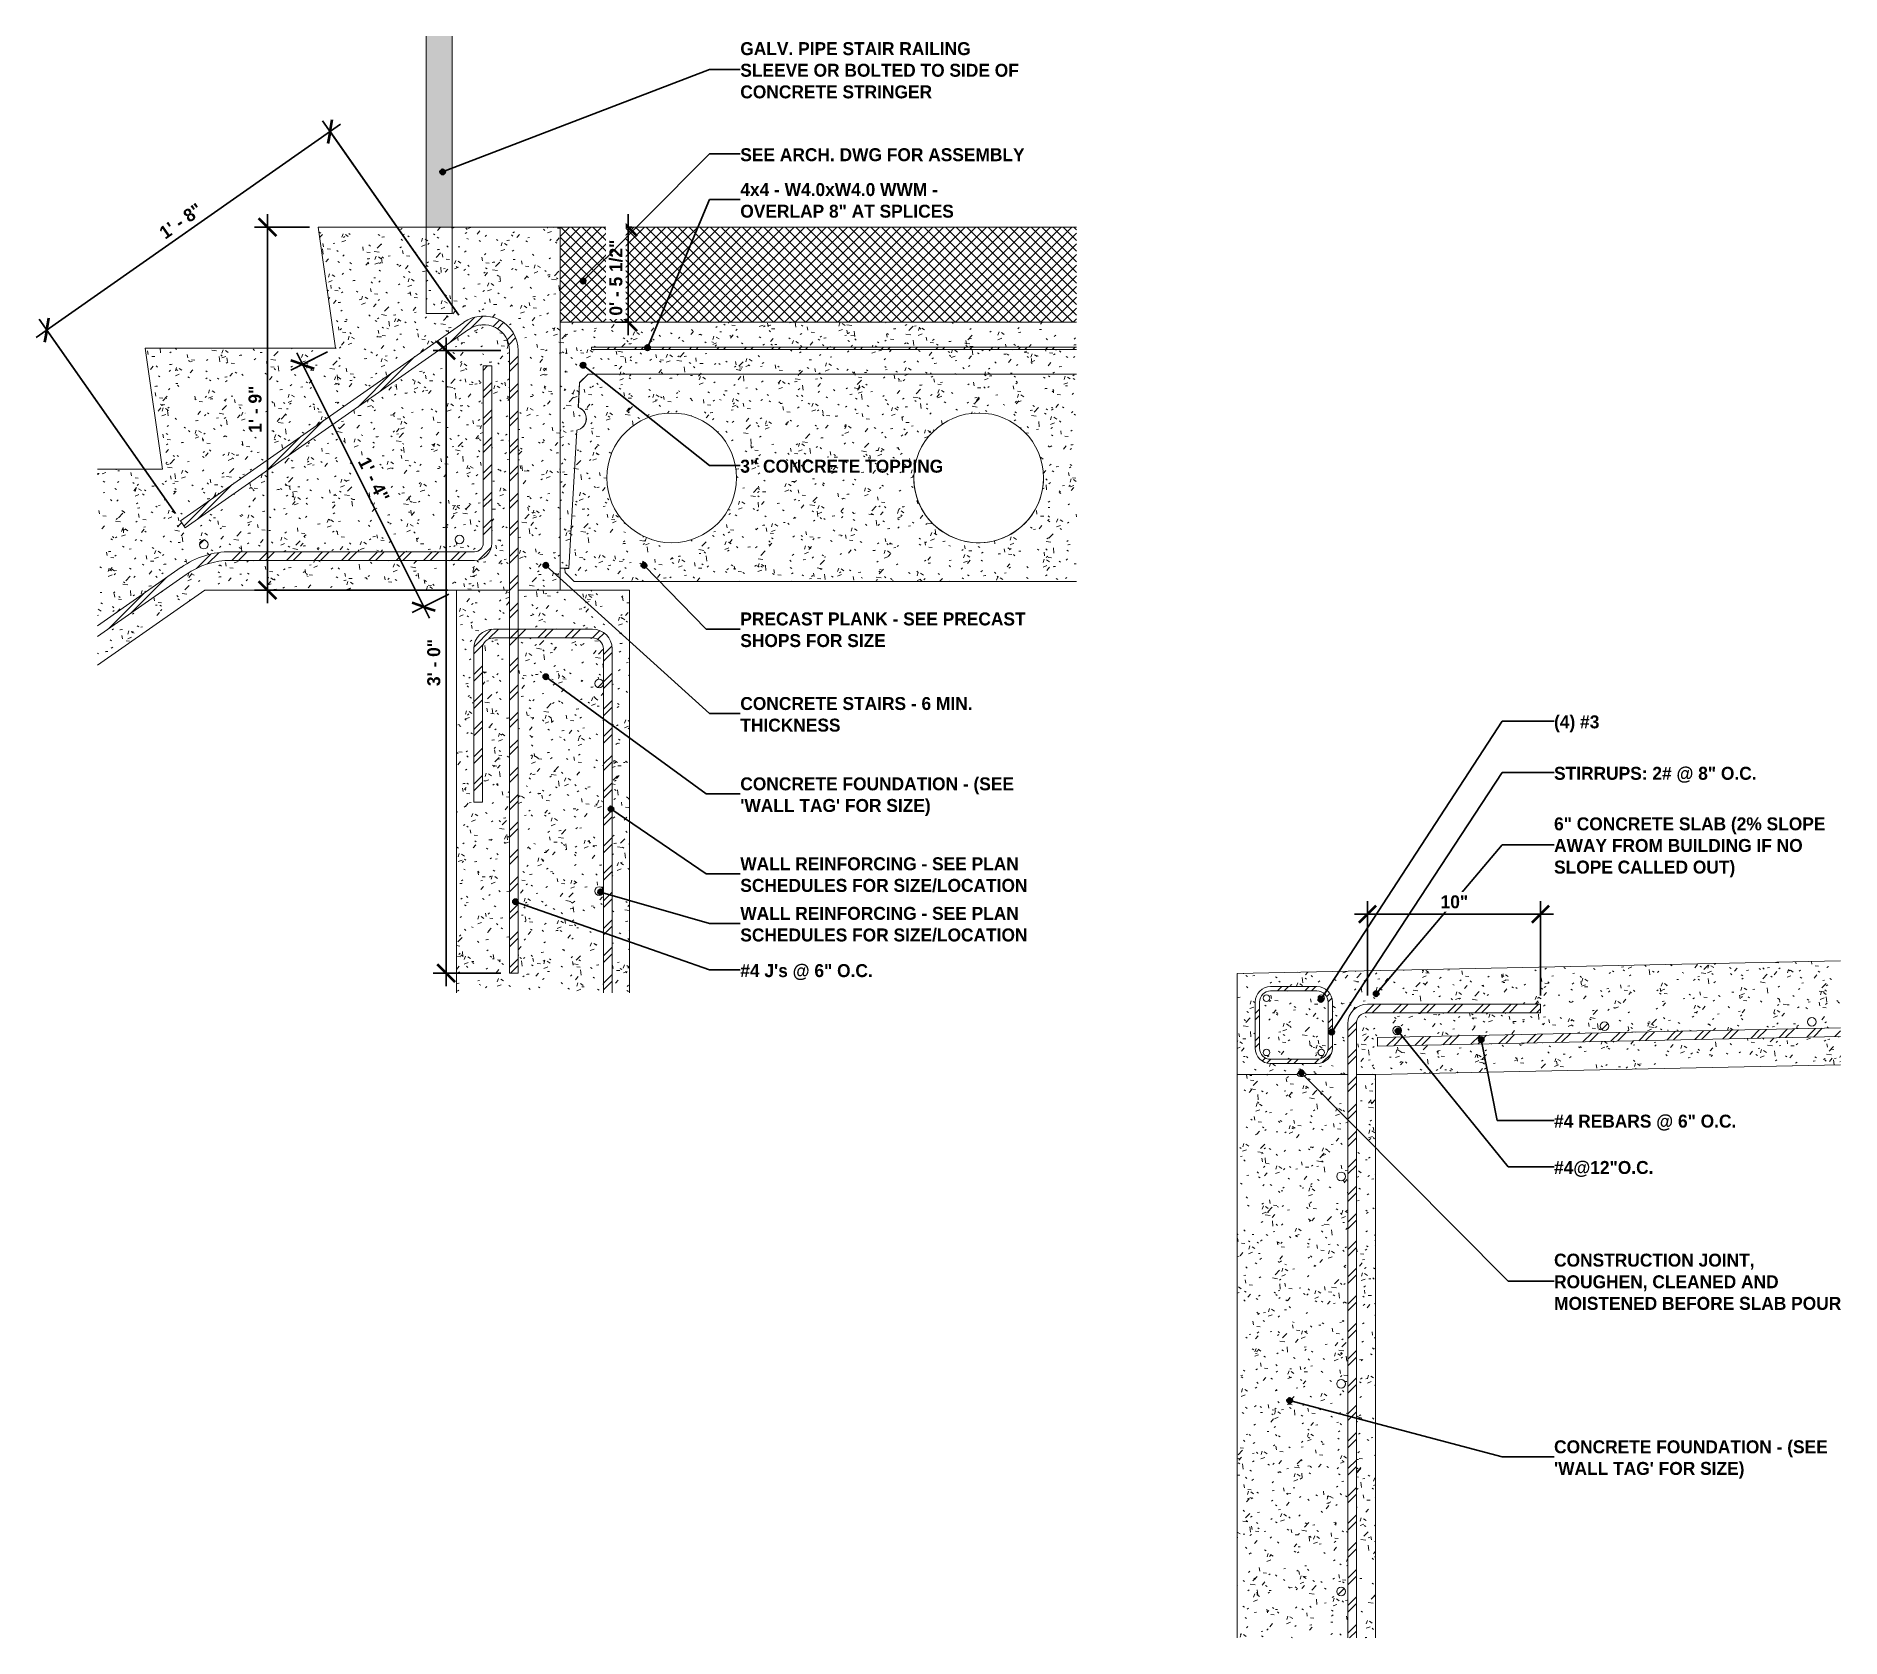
# Model space of a CAD drawing. Header units: inches. Extents: x -19229 to -222, y -6301 to 12387.
# Drawn here: x -879.4 to -775, y -78.7 to 13.9 of the extents above; entities that cross this region are included whole.
import ezdxf

# ---------------------------------------------------------------- set-up
doc = ezdxf.new("R2010")
doc.units = ezdxf.units.IN
doc.header["$MEASUREMENT"] = 0
for name, color, linetype, lineweight in [('A-ANNO-DIMS', 211, 'Continuous', 9), ('A-ANNO-DIMS-8', 211, 'Continuous', 9), ('A-ANNO-IDEN', 131, 'Continuous', 30), ('A-WALL', 113, 'Continuous', 9), ('A-WALL-PATT', 111, 'Continuous', 25)]:
    doc.layers.add(name, color=color, linetype=linetype, lineweight=lineweight)
doc.styles.add('Century Gothic_B_1', font='', dxfattribs={"height": 0.75})
doc.styles.get('Century Gothic_B_1').set_extended_font_data('Century Gothic', bold=True)
doc.dimstyles.new('OD__1_4__Tol__', dxfattribs={"dimscale": 12, "dimtxt": 0.783126, "dimasz": 0.083333, "dimexe": 0.0625, "dimexo": 0.041667, "dimgap": 0.010417, "dimtad": 1, "dimrnd": 0.25, "dimzin": 1, "dimdsep": 46, "dimlunit": 4, "dimtxsty": 'Century Gothic_B_1', "dimblk1": 'OBLIQUE', "dimblk2": 'OBLIQUE', "dimsah": 1, "dimcen": 0.09, "dimdle": 0.0625, "dimazin": 0, "dimtfac": 1, "dimtdec": 4, "dimtix": 1, "dimtmove": 0, "dimatfit": 3, "dimfxl": 1, "dimtvp": 1, "dimtfill": 1, "dimfrac": 2, "dimtolj": 1, "dimtzin": 0, "dimlwd": 30, "dimlwe": 30, "dimarcsym": 2})
doc.dimstyles.new('OD__1__Tol__', dxfattribs={"dimscale": 12, "dimtxt": 0.783126, "dimasz": 0.083333, "dimexe": 0.0625, "dimexo": 0.041667, "dimgap": 0.010417, "dimtad": 1, "dimdec": 0, "dimzin": 3, "dimdsep": 46, "dimlunit": 4, "dimtxsty": 'Century Gothic_B_1', "dimblk1": 'OBLIQUE', "dimblk2": 'OBLIQUE', "dimsah": 1, "dimcen": 0.09, "dimdle": 0.0625, "dimazin": 0, "dimtfac": 1, "dimtdec": 4, "dimtix": 1, "dimtmove": 0, "dimatfit": 3, "dimfxl": 1, "dimtvp": 1, "dimtfill": 1, "dimfrac": 2, "dimtolj": 1, "dimtzin": 0, "dimlwd": 30, "dimlwe": 30, "dimarcsym": 2})
pattern_1 = [(50, (2229.547, -62.894), (2.29529108, -0.20022947), [0.24, -2.64]), (355, (2229.547, -62.894), (-0.44391855, 2.40684884), [0.192, -2.112]), (100.451, (2229.739, -62.91), (1.85147686, 2.206452), [0.204, -2.244]), (46.184, (2229.547, -62.254), (3.41498314, -0.5298822), [0.36, -3.96]), (96.636, (2229.832, -62.298), (2.9907744, 3.1175039), [0.306, -3.365]), (351.184, (2229.547, -62.254), (2.9911175, 3.1174062), [0.288, -3.168]), (21, (2229.867, -62.414), (1.91043364, -1.28790384), [0.24, -2.64]), (326, (2229.867, -62.414), (0.77860356, 2.3202934), [0.192, -2.112]), (71.451, (2230.027, -62.521), (2.6890473, 1.0321926), [0.204, -2.244]), (37.5, (2229.547, -62.894), (0.038893785, 1.064692103), [0.106, -1.981, 0.106, -2.038, -2.12]), (37.5, (2229.547, -62.894), (0.038893785, 1.064692103), [-4.23, 0.106, -2.014]), (7.5, (2229.547, -62.894), (0.84152303, 1.26163425), [0.106, -1.117, 0.106, -1.933, -0.808]), (7.5, (2229.547, -62.894), (0.84152303, 1.26163425), [-3.261, 0.106, -0.702]), (327.5, (2228.834, -62.894), (1.707841713, -0.07187965), [0.106, -0.694, 0.106, -2.39, -3.312]), (327.5, (2228.834, -62.894), (1.707841713, -0.07187965), [-3.296, 0.106, -3.206]), (317.5, (2228.514, -62.894), (1.86586297, 0.32069512), [0.106, -0.934, 0.106, -1.552, -2.352]), (317.5, (2228.514, -62.894), (1.86586297, 0.32069512), [-2.698, 0.106, -2.246])]
pattern_2 = [(45, (2229.547, -62.894), (-0.791959595, 0.791959595), []), (45, (2229.547, -61.694), (-0.791959595, 0.791959595), [])]
pattern_3 = [(50, (2129.069, -109.351), (2.29529108, -0.20022947), [0.24, -2.64]), (355, (2129.069, -109.351), (-0.44391855, 2.40684884), [0.192, -2.112]), (100.451, (2129.26, -109.368), (1.85147686, 2.206452), [0.204, -2.244]), (46.184, (2129.069, -108.711), (3.41498314, -0.5298822), [0.36, -3.96]), (96.636, (2129.353, -108.755), (2.9907744, 3.1175039), [0.306, -3.365]), (351.184, (2129.069, -108.711), (2.9911175, 3.1174062), [0.288, -3.168]), (21, (2129.389, -108.871), (1.91043364, -1.28790384), [0.24, -2.64]), (326, (2129.389, -108.871), (0.77860356, 2.3202934), [0.192, -2.112]), (71.451, (2129.548, -108.978), (2.6890473, 1.0321926), [0.204, -2.244]), (37.5, (2129.069, -109.351), (0.038893785, 1.064692103), [0.106, -1.981, 0.106, -2.038, -2.12]), (37.5, (2129.069, -109.351), (0.038893785, 1.064692103), [-4.23, 0.106, -2.014]), (7.5, (2129.069, -109.351), (0.84152303, 1.26163425), [0.106, -1.117, 0.106, -1.933, -0.808]), (7.5, (2129.069, -109.351), (0.84152303, 1.26163425), [-3.261, 0.106, -0.702]), (327.5, (2128.355, -109.351), (1.707841713, -0.07187965), [0.106, -0.694, 0.106, -2.39, -3.312]), (327.5, (2128.355, -109.351), (1.707841713, -0.07187965), [-3.296, 0.106, -3.206]), (317.5, (2128.035, -109.351), (1.86586297, 0.32069512), [0.106, -0.934, 0.106, -1.552, -2.352]), (317.5, (2128.035, -109.351), (1.86586297, 0.32069512), [-2.698, 0.106, -2.246])]
pattern_4 = [(45, (2129.069, -109.351), (-0.791959595, 0.791959595), []), (45, (2129.069, -108.151), (-0.791959595, 0.791959595), [])]

msp = doc.modelspace()

# ---------------------------------------------------------------- texts
at = {"layer": 'A-ANNO-IDEN', "lineweight": 9, "char_height": 0.75, "attachment_point": 1, "style": 'Century Gothic_B_1'}
for s, insert, width in [('GALV. PIPE STAIR RAILING', (-838.6401, 13.56455), 15.73075), ('SLEEVE OR BOLTED TO SIDE OF', (-838.6401, 12.31455), 18.25575), ('CONCRETE STRINGER', (-838.6401, 11.06455), 12.8775), ('SEE ARCH. DWG FOR ASSEMBLY', (-838.6401, 7.43156), 19.31625), ('4x4 - W4.0xW4.0 WWM -', (-838.6401, 5.4158), 14.847), ('OVERLAP 8" AT SPLICES', (-838.6401, 4.1658), 14.11475), ('3" CONCRETE TOPPING', (-838.6401, -10.57992), 14.0895), ('PRECAST PLANK - SEE PRECAST', (-838.6401, -19.41252), 18.71025), ('SHOPS FOR SIZE', (-838.6401, -20.66252), 9.595), ('CONCRETE STAIRS - 6 MIN.', (-838.6401, -24.30308), 16.18525), ('THICKNESS', (-838.6401, -25.55308), 6.59025), ('(4) #3', (-791.59038, -25.36234), 3.56025), ('CONCRETE FOUNDATION - (SEE', (-838.6401, -28.94833), 19.11425), ('STIRRUPS: 2# @ 8" O.C.', (-791.59038, -28.33916), 13.55925), ("'WALL TAG' FOR SIZE)", (-838.6401, -30.19833), 12.726), ('6" CONCRETE SLAB (2% SLOPE', (-791.59038, -31.26113), 18.3315), ('AWAY FROM BUILDING IF NO', (-791.59038, -32.51113), 17.7255), ('WALL REINFORCING - SEE PLAN', (-838.6401, -33.5698), 19.0385), ('SLOPE CALLED OUT)', (-791.59038, -33.76113), 12.04425), ('SCHEDULES FOR SIZE/LOCATION', (-838.6401, -34.8198), 19.56875), ('WALL REINFORCING - SEE PLAN', (-838.6401, -36.4365), 19.0385), ('SCHEDULES FOR SIZE/LOCATION', (-838.6401, -37.6865), 19.56875), ('#4 J\'s @ 6" O.C.', (-838.6401, -39.74809), 9.31725), ('#4 REBARS @ 6" O.C.', (-791.59038, -48.45226), 12.4735), ('#4@12"O.C.', (-791.59038, -51.13088), 7.19625), ('CONSTRUCTION JOINT,', (-791.59038, -56.4896), 14.039), ('ROUGHEN, CLEANED AND', (-791.59038, -57.7396), 15.93275), ('MOISTENED BEFORE SLAB POUR', (-791.59038, -58.9896), 19.0385), ('CONCRETE FOUNDATION - (SEE', (-791.59038, -67.28282), 19.11425), ("'WALL TAG' FOR SIZE)", (-791.59038, -68.53282), 12.726)]:
    msp.add_mtext(s, dxfattribs=dict(at, insert=insert, width=width))

# ---------------------------------------------------------------- blocks, each defined once
blk = doc.blocks.new('Generic Models 24 - Generic Models 1-1890252-DETAIL - STAIR - HEAD')
at = {"layer": 'A-WALL-PATT', "lineweight": 9}
h = blk.add_hatch(dxfattribs=at)
h.set_pattern_fill('FP_22', color=55, style=0, pattern_type=2)
h.set_pattern_definition(pattern_1)
h.paths.add_polyline_path([(17390.77, -22.47), (17396.98, -18.13), (17414.59, -18.13), (17414.59, -4.27), (17414.56, -3.98), (17414.49, -3.74), (17414.37, -3.5), (17414.21, -3.28), (17414.01, -3.09), (17413.78, -2.94), (17413.53, -2.84), (17413.26, -2.78), (17412.99, -2.78), (17412.72, -2.82), (17412.46, -2.91), (17412.22, -3.05), (17395.84, -14.52), (17395.56, -14.11), (17411.94, -2.64), (17412.19, -2.49), (17412.46, -2.37), (17412.74, -2.3), (17413.03, -2.28), (17413.32, -2.29), (17413.6, -2.34), (17413.88, -2.44), (17414.13, -2.57), (17414.37, -2.74), (17414.58, -2.94), (17414.76, -3.18), (17414.9, -3.43), (17415, -3.7), (17415.07, -4), (17415.09, -4.27), (17415.09, -18.13), (17417.52, -18.13), (17417.52, 2.87), (17411.27, 2.87), (17411.27, -2.13), (17409.77, -2.13), (17409.77, 2.87), (17403.52, 2.87), (17404.52, -4.13), (17393.52, -4.13), (17394.52, -11.13), (17390.77, -11.13), (17390.77, -20.19), (17395.6, -16.8), (17396.03, -16.53), (17396.49, -16.31), (17396.98, -16.13), (17397.46, -16), (17397.96, -15.93), (17398.47, -15.9), (17412.57, -15.9), (17412.7, -15.88), (17412.83, -15.83), (17412.93, -15.75), (17413, -15.65), (17413.05, -15.53), (17413.07, -15.4), (17413.07, -5.16), (17413.57, -5.16), (17413.57, -15.4), (17413.54, -15.66), (17413.44, -15.9), (17413.28, -16.11), (17413.07, -16.27), (17412.82, -16.37), (17412.57, -16.4), (17398.47, -16.4), (17398.01, -16.42), (17397.56, -16.49), (17397.11, -16.61), (17396.68, -16.77), (17396.27, -16.97), (17395.89, -17.21), (17390.77, -20.8)], flags=0)
h.paths.add_polyline_path([(17396.91, -15.74), (17396.78, -15.71), (17396.69, -15.62), (17396.66, -15.49), (17396.69, -15.37), (17396.78, -15.28), (17396.91, -15.24), (17397.03, -15.28), (17397.12, -15.37), (17397.16, -15.49), (17397.12, -15.62), (17397.03, -15.71), (17396.96, -15.73)], flags=0)
h.paths.add_polyline_path([(17411.69, -15.44), (17411.56, -15.41), (17411.47, -15.32), (17411.44, -15.19), (17411.47, -15.07), (17411.56, -14.97), (17411.69, -14.94), (17411.81, -14.97), (17411.91, -15.07), (17411.94, -15.19), (17411.91, -15.32), (17411.81, -15.41)], flags=0)
h = blk.add_hatch(dxfattribs=at)
h.set_pattern_fill('FP_22', color=55, style=0, pattern_type=2)
h.set_pattern_definition(pattern_1)
h.paths.add_polyline_path([(17409.77, -2.13), (17411.27, -2.13), (17411.27, 2.87), (17409.77, 2.87), (17409.77, -1.3)], flags=0)
at = {"layer": 'A-WALL'}
for p, q in [((17404.52, -4.13), (17403.52, 2.87)), ((17403.52, 2.87), (17409.77, 2.87)), ((17417.52, 2.87), (17403.52, 2.87)), ((17403.52, 2.87), (17404.52, -4.13)), ((17411.27, 2.87), (17417.52, 2.87)), ((17417.52, 2.87), (17417.52, -2.63)), ((17417.52, -18.13), (17417.52, 2.87)), ((17417.52, -2.63), (17417.52, -16.86)), ((17394.52, -11.13), (17393.52, -4.13)), ((17393.52, -4.13), (17404.52, -4.13)), ((17404.52, -4.13), (17393.52, -4.13)), ((17393.52, -4.13), (17394.52, -11.13)), ((17390.77, -11.13), (17394.52, -11.13)), ((17394.52, -11.13), (17390.77, -11.13)), ((17417.52, -16.86), (17417.52, -18.13)), ((17396.98, -18.13), (17390.77, -22.47)), ((17390.77, -22.47), (17396.98, -18.13)), ((17411.52, -18.13), (17396.98, -18.13)), ((17396.98, -18.13), (17414.59, -18.13)), ((17414.59, -18.13), (17411.52, -18.13)), ((17417.52, -18.13), (17415.09, -18.13)), ((17415.09, -18.13), (17417.52, -18.13))]:
    blk.add_line(p, q, dxfattribs=at)
blk = doc.blocks.new('Generic Models 25 - Generic Models 1-1890269-DETAIL - STAIR - HEAD')
at = {"layer": 'A-WALL-PATT', "lineweight": 9}
h = blk.add_hatch(dxfattribs=at)
h.set_pattern_fill('FP_23', color=55, style=0, pattern_type=2)
h.set_pattern_definition(pattern_2)
h.paths.add_polyline_path([(17390.77, -20.8), (17395.89, -17.21), (17396.27, -16.97), (17396.68, -16.77), (17397.11, -16.61), (17397.56, -16.49), (17398.01, -16.42), (17398.47, -16.4), (17412.57, -16.4), (17412.83, -16.37), (17413.07, -16.27), (17413.28, -16.11), (17413.44, -15.9), (17413.54, -15.66), (17413.57, -15.4), (17413.57, -5.16), (17413.07, -5.16), (17413.07, -15.4), (17413.05, -15.53), (17413, -15.65), (17412.93, -15.75), (17412.82, -15.83), (17412.7, -15.88), (17412.57, -15.9), (17398.47, -15.9), (17397.96, -15.93), (17397.46, -16), (17396.96, -16.13), (17396.49, -16.31), (17396.03, -16.53), (17395.6, -16.8), (17390.77, -20.19), (17390.77, -20.26)], flags=0)
h = blk.add_hatch(dxfattribs=at)
h.set_pattern_fill('FP_23', color=55, style=0, pattern_type=2)
h.set_pattern_definition(pattern_2)
h.paths.add_polyline_path([(17396.91, -15.74), (17397.03, -15.71), (17397.12, -15.62), (17397.16, -15.49), (17397.12, -15.37), (17397.03, -15.28), (17396.91, -15.24), (17396.78, -15.28), (17396.69, -15.37), (17396.66, -15.49), (17396.69, -15.62), (17396.78, -15.71)], flags=0)
h = blk.add_hatch(dxfattribs=at)
h.set_pattern_fill('FP_23', color=55, style=0, pattern_type=2)
h.set_pattern_definition(pattern_2)
h.paths.add_polyline_path([(17411.69, -15.44), (17411.81, -15.41), (17411.91, -15.32), (17411.94, -15.19), (17411.91, -15.07), (17411.81, -14.97), (17411.69, -14.94), (17411.56, -14.97), (17411.47, -15.07), (17411.44, -15.19), (17411.47, -15.32), (17411.56, -15.41)], flags=0)
at = {"layer": 'A-WALL'}
for p, q in [((17413.57, -5.16), (17413.07, -5.16)), ((17413.07, -5.16), (17413.07, -15.4)), ((17413.57, -15.4), (17413.57, -5.16)), ((17412.57, -15.9), (17398.47, -15.9)), ((17398.47, -16.4), (17412.57, -16.4)), ((17395.6, -16.8), (17390.77, -20.19)), ((17390.77, -20.8), (17395.89, -17.21))]:
    blk.add_line(p, q, dxfattribs=at)
for centre, radius, start, end in [((17396.91, -15.49), 0.25, 0, 180), ((17396.91, -15.49), 0.25, 180, 360), ((17411.69, -15.19), 0.25, 0, 180), ((17411.69, -15.19), 0.25, 180, 360), ((17412.57, -15.4), 1, 270, 360), ((17412.57, -15.4), 0.5, 270, 0), ((17398.47, -20.9), 5, 90, 124.992), ((17398.47, -20.9), 4.5, 90, 124.992)]:
    blk.add_arc(centre, radius, start, end, dxfattribs=at)
blk = doc.blocks.new('Generic Models 29 - Generic Models 1-1890331-DETAIL - STAIR - HEAD')
at = {"layer": 'A-WALL-PATT', "lineweight": 9}
h = blk.add_hatch(dxfattribs=at)
h.set_pattern_fill('FP_22', color=55, style=0, pattern_type=2)
h.set_pattern_definition(pattern_1)
h.paths.add_polyline_path([(17411.52, -41.4), (17420.02, -41.4), (17420.02, -21.52), (17420, -21.35), (17419.93, -21.2), (17419.83, -21.06), (17419.7, -20.96), (17419.54, -20.9), (17419.38, -20.88), (17415.09, -20.88), (17415.09, -40.27), (17414.59, -40.27), (17414.59, -20.88), (17413.66, -20.88), (17413.49, -20.9), (17413.34, -20.96), (17413.21, -21.06), (17413.1, -21.2), (17413.04, -21.35), (17413.02, -21.52), (17413.02, -30.38), (17412.52, -30.38), (17412.52, -21.52), (17412.53, -21.32), (17412.59, -21.13), (17412.67, -20.95), (17412.78, -20.78), (17412.93, -20.64), (17413.09, -20.53), (17413.27, -20.44), (17413.46, -20.39), (17413.66, -20.38), (17414.59, -20.38), (17414.59, -18.13), (17411.52, -18.13), (17411.52, -40.27)], flags=0)
h.paths.add_polyline_path([(17421.52, -41.4), (17421.52, -18.13), (17415.09, -18.13), (17415.09, -20.38), (17419.38, -20.38), (17419.58, -20.39), (17419.77, -20.44), (17419.95, -20.53), (17420.11, -20.64), (17420.25, -20.78), (17420.36, -20.95), (17420.45, -21.13), (17420.5, -21.32), (17420.52, -21.52), (17420.52, -41.4)], flags=0)
h.paths.add_polyline_path([(17419.77, -35.77), (17419.64, -35.74), (17419.55, -35.65), (17419.52, -35.52), (17419.55, -35.4), (17419.64, -35.31), (17419.77, -35.27), (17419.89, -35.31), (17419.98, -35.4), (17420.02, -35.52), (17419.98, -35.65), (17419.89, -35.74)], flags=0)
h.paths.add_polyline_path([(17419.77, -23.77), (17419.64, -23.74), (17419.55, -23.65), (17419.52, -23.52), (17419.55, -23.4), (17419.64, -23.31), (17419.77, -23.27), (17419.89, -23.31), (17419.98, -23.4), (17420.02, -23.52), (17419.98, -23.65), (17419.89, -23.74)], flags=0)
at = {"layer": 'A-WALL'}
for p, q in [((17411.52, -41.4), (17411.52, -18.13)), ((17411.52, -18.13), (17414.59, -18.13)), ((17414.59, -18.13), (17411.52, -18.13)), ((17411.52, -18.13), (17411.52, -41.4)), ((17415.09, -18.13), (17417.52, -18.13)), ((17421.52, -18.13), (17415.09, -18.13)), ((17417.52, -18.13), (17421.52, -18.13)), ((17421.52, -18.13), (17421.52, -41.4)), ((17421.52, -41.4), (17421.52, -18.13))]:
    blk.add_line(p, q, dxfattribs=at)
blk = doc.blocks.new('Dowel11 - Dowel-1890353-DETAIL - STAIR - HEAD')
at = {"layer": 'A-WALL-PATT', "lineweight": 9}
h = blk.add_hatch(dxfattribs=at)
h.set_pattern_fill('FP_22', color=55, style=0, pattern_type=2)
h.set_pattern_definition(pattern_1)
h.paths.add_polyline_path([(17423.96, -17.63), (17447.37, -17.63), (17447.37, -5.63), (17419.14, -5.63), (17418.64, -6.13), (17418.57, -7.55), (17418.72, -7.63), (17418.84, -7.72), (17418.94, -7.85), (17419, -8), (17419.03, -8.16), (17419.02, -8.32), (17418.97, -8.48), (17418.89, -8.62), (17418.77, -8.73), (17418.63, -8.82), (17418.48, -8.87), (17418.01, -16.88), (17417.78, -16.88), (17417.8, -17.11), (17418.32, -17.63), (17423.47, -17.63)], flags=0)
h.paths.add_polyline_path([(17441.71, -15.38), (17441.22, -15.34), (17440.74, -15.25), (17440.28, -15.09), (17439.84, -14.87), (17439.43, -14.6), (17439.06, -14.28), (17438.74, -13.91), (17438.47, -13.5), (17438.25, -13.06), (17438.09, -12.6), (17438, -12.11), (17437.96, -11.63), (17438, -11.14), (17438.09, -10.65), (17438.25, -10.19), (17438.47, -9.75), (17438.74, -9.34), (17439.06, -8.97), (17439.43, -8.65), (17439.84, -8.38), (17440.29, -8.16), (17440.74, -8), (17441.22, -7.91), (17441.71, -7.88), (17442.2, -7.91), (17442.68, -8), (17443.15, -8.16), (17443.59, -8.38), (17444, -8.65), (17444.37, -8.97), (17444.69, -9.34), (17444.96, -9.75), (17445.18, -10.19), (17445.34, -10.65), (17445.43, -11.14), (17445.46, -11.63), (17445.43, -12.11), (17445.34, -12.6), (17445.18, -13.06), (17444.96, -13.5), (17444.69, -13.91), (17444.37, -14.28), (17444, -14.6), (17443.59, -14.87), (17443.15, -15.09), (17442.68, -15.25), (17442.2, -15.34)], flags=0)
h.paths.add_polyline_path([(17423.96, -15.38), (17423.47, -15.34), (17422.99, -15.25), (17422.53, -15.09), (17422.09, -14.87), (17421.68, -14.6), (17421.31, -14.28), (17420.99, -13.91), (17420.72, -13.5), (17420.5, -13.06), (17420.34, -12.6), (17420.25, -12.11), (17420.21, -11.63), (17420.25, -11.14), (17420.34, -10.65), (17420.5, -10.19), (17420.72, -9.75), (17420.99, -9.34), (17421.31, -8.97), (17421.68, -8.65), (17422.09, -8.38), (17422.53, -8.16), (17422.99, -8), (17423.47, -7.91), (17423.96, -7.88), (17424.45, -7.91), (17424.93, -8), (17425.4, -8.16), (17425.84, -8.38), (17426.25, -8.65), (17426.62, -8.97), (17426.94, -9.34), (17427.21, -9.75), (17427.43, -10.19), (17427.59, -10.65), (17427.68, -11.14), (17427.71, -11.63), (17427.68, -12.11), (17427.59, -12.6), (17427.43, -13.06), (17427.21, -13.5), (17426.94, -13.91), (17426.62, -14.28), (17426.25, -14.6), (17425.84, -14.87), (17425.4, -15.09), (17424.93, -15.25), (17424.45, -15.34)], flags=0)
at = {"layer": 'A-WALL'}
for p, q in [((17418.64, -6.13), (17418.57, -7.55)), ((17418.57, -7.55), (17418.64, -6.13)), ((17419.14, -5.63), (17418.64, -6.13)), ((17418.64, -6.13), (17419.14, -5.63)), ((17447.37, -5.63), (17419.14, -5.63)), ((17447.37, -5.63), (17419.14, -5.63)), ((17418.48, -8.87), (17418.01, -16.86)), ((17418.01, -16.86), (17418.48, -8.87)), ((17418.01, -16.88), (17417.78, -16.88)), ((17417.78, -16.88), (17417.8, -17.11)), ((17417.8, -17.11), (17417.78, -16.88)), ((17417.78, -16.88), (17418.01, -16.88)), ((17417.8, -17.11), (17418.32, -17.63)), ((17418.32, -17.63), (17417.8, -17.11)), ((17418.01, -16.86), (17418.01, -16.88)), ((17418.01, -16.88), (17418.01, -16.86)), ((17418.32, -17.63), (17447.37, -17.63)), ((17447.37, -17.63), (17418.32, -17.63))]:
    blk.add_line(p, q, dxfattribs=at)
for centre, radius, start, end in [((17418.35, -8.2), 0.682, 281.0341, 71.419), ((17418.35, -8.2), 0.682, 281.0341, 71.419), ((17423.96, -11.63), 3.75, 0, 180), ((17423.96, -11.63), 3.75, 360, 180), ((17441.71, -11.63), 3.75, 0, 180), ((17441.71, -11.63), 3.75, 360, 180), ((17423.96, -11.63), 3.75, 180, 0), ((17423.96, -11.63), 3.75, 180, 360), ((17441.71, -11.63), 3.75, 180, 0), ((17441.71, -11.63), 3.75, 180, 292.5), ((17441.71, -11.63), 3.75, 300, 360), ((17441.71, -11.63), 3.75, 292.5, 300)]:
    blk.add_arc(centre, radius, start, end, dxfattribs=at)
blk = doc.blocks.new('Generic Models 30 - Generic Models 1-1891590-DETAIL - STAIR - HEAD')
at = {"layer": 'A-WALL-PATT', "lineweight": 9}
h = blk.add_hatch(dxfattribs=at)
h.set_pattern_fill('FP_24', color=55, style=0, pattern_type=2)
h.set_pattern_definition([(45, (2229.547, -62.894), (-0.309005663, 0.309005663), []), (135, (2229.547, -62.894), (-0.309005663, -0.309005663), [])])
h.paths.add_polyline_path([(17417.52, -2.63), (17447.37, -2.63), (17447.37, 2.87), (17417.52, 2.87), (17417.52, 0.09)], flags=0)
at = {"layer": 'A-WALL'}
for p, q in [((17417.52, -2.63), (17417.52, 2.87)), ((17417.52, 2.87), (17447.37, 2.87)), ((17447.37, 2.87), (17417.52, 2.87)), ((17417.52, 2.87), (17417.52, -2.63)), ((17447.37, -2.63), (17417.52, -2.63)), ((17417.52, -2.63), (17447.37, -2.63))]:
    blk.add_line(p, q, dxfattribs=at)
blk = doc.blocks.new('Generic Models 31 - Generic Models 1-1891737-DETAIL - STAIR - HEAD')
at = {"layer": 'A-WALL-PATT', "lineweight": 9}
h = blk.add_hatch(dxfattribs=at)
h.set_pattern_fill('FP_23', color=55, style=0, pattern_type=2)
h.set_pattern_definition(pattern_2)
h.paths.add_polyline_path([(17415.09, -40.27), (17415.09, -4.27), (17415.06, -3.98), (17415, -3.7), (17414.9, -3.43), (17414.76, -3.18), (17414.58, -2.94), (17414.37, -2.74), (17414.13, -2.57), (17413.88, -2.44), (17413.6, -2.34), (17413.32, -2.29), (17413.03, -2.28), (17412.74, -2.3), (17412.46, -2.38), (17412.19, -2.49), (17411.94, -2.64), (17395.56, -14.11), (17395.84, -14.52), (17412.22, -3.05), (17412.46, -2.91), (17412.74, -2.82), (17412.99, -2.78), (17413.26, -2.78), (17413.53, -2.84), (17413.78, -2.94), (17414.01, -3.09), (17414.21, -3.28), (17414.37, -3.5), (17414.49, -3.74), (17414.56, -4), (17414.59, -4.27), (17414.59, -40.27)], flags=0)
at = {"layer": 'A-WALL'}
for p, q in [((17411.94, -2.64), (17395.56, -14.11)), ((17395.84, -14.52), (17412.22, -3.05)), ((17414.59, -4.27), (17414.59, -40.27)), ((17415.09, -40.27), (17415.09, -4.27)), ((17395.56, -14.11), (17395.84, -14.52)), ((17414.59, -40.27), (17415.09, -40.27))]:
    blk.add_line(p, q, dxfattribs=at)
for radius, start in [(2, 360), (1.5, 0)]:
    blk.add_arc((17413.09, -4.27), radius, start, 125.008, dxfattribs=at)
blk = doc.blocks.new('Generic Models 27 - Generic Models 1-1891930-DETAIL - STAIR - HEAD')
at = {"layer": 'A-WALL-PATT', "lineweight": 9}
h = blk.add_hatch(dxfattribs=at)
h.set_pattern_fill('FP_23', color=55, style=0, pattern_type=2)
h.set_pattern_definition(pattern_2)
h.paths.add_polyline_path([(17419.77, -23.77), (17419.89, -23.74), (17419.98, -23.65), (17420.02, -23.52), (17419.98, -23.4), (17419.89, -23.31), (17419.77, -23.27), (17419.64, -23.31), (17419.55, -23.4), (17419.52, -23.52), (17419.55, -23.65), (17419.64, -23.74)], flags=0)
at = {"layer": 'A-WALL'}
for start, end in [(0, 180), (180, 0)]:
    blk.add_arc((17419.77, -23.52), 0.25, start, end, dxfattribs=at)
blk = doc.blocks.new('Generic Models 32 - Generic Models 1-1891940-DETAIL - STAIR - HEAD')
at = {"layer": 'A-WALL-PATT', "lineweight": 9}
h = blk.add_hatch(dxfattribs=at)
h.set_pattern_fill('FP_23', color=55, style=0, pattern_type=2)
h.set_pattern_definition(pattern_2)
h.paths.add_polyline_path([(17419.77, -35.77), (17419.89, -35.74), (17419.98, -35.65), (17420.02, -35.52), (17419.98, -35.4), (17419.89, -35.31), (17419.77, -35.27), (17419.64, -35.31), (17419.55, -35.4), (17419.52, -35.52), (17419.55, -35.65), (17419.64, -35.74)], flags=0)
at = {"layer": 'A-WALL'}
for start, end in [(0, 180), (180, 0)]:
    blk.add_arc((17419.77, -35.52), 0.25, start, end, dxfattribs=at)
blk = doc.blocks.new('Generic Models 34 - Generic Models 1-1891960-DETAIL - STAIR - HEAD')
at = {"layer": 'A-WALL-PATT', "lineweight": 9}
h = blk.add_hatch(dxfattribs=at)
h.set_pattern_fill('FP_23', color=55, style=0, pattern_type=2)
h.set_pattern_definition(pattern_2)
h.paths.add_polyline_path([(17420.02, -41.4), (17420.52, -41.4), (17420.52, -21.52), (17420.5, -21.32), (17420.45, -21.13), (17420.36, -20.95), (17420.25, -20.78), (17420.11, -20.64), (17419.95, -20.53), (17419.77, -20.44), (17419.58, -20.39), (17419.38, -20.38), (17415.09, -20.38), (17415.09, -20.88), (17419.38, -20.88), (17419.54, -20.9), (17419.7, -20.96), (17419.83, -21.06), (17419.93, -21.2), (17420, -21.35), (17420.02, -21.52), (17420.02, -27.57)], flags=0)
h.paths.add_polyline_path([(17413.02, -30.38), (17413.02, -21.52), (17413.04, -21.35), (17413.1, -21.2), (17413.21, -21.06), (17413.34, -20.96), (17413.49, -20.9), (17413.66, -20.88), (17414.59, -20.88), (17414.59, -20.38), (17413.66, -20.38), (17413.46, -20.39), (17413.27, -20.44), (17413.09, -20.53), (17412.93, -20.64), (17412.78, -20.78), (17412.67, -20.95), (17412.59, -21.13), (17412.53, -21.32), (17412.52, -21.52), (17412.52, -30.38)], flags=0)
at = {"layer": 'A-WALL'}
for p, q in [((17419.38, -20.38), (17413.66, -20.38)), ((17412.52, -21.52), (17412.52, -30.38)), ((17413.02, -30.38), (17413.02, -21.52)), ((17413.66, -20.88), (17419.38, -20.88)), ((17420.02, -21.52), (17420.02, -41.4)), ((17420.52, -41.4), (17420.52, -21.52)), ((17412.52, -30.38), (17413.02, -30.38))]:
    blk.add_line(p, q, dxfattribs=at)
for centre, radius, start, end in [((17413.66, -21.52), 1.14, 90, 180), ((17419.38, -21.52), 1.14, 360, 90), ((17413.66, -21.52), 0.641, 90, 180), ((17419.38, -21.52), 0.641, 0, 90)]:
    blk.add_arc(centre, radius, start, end, dxfattribs=at)
blk = doc.blocks.new('Generic Models 35 - Generic Models 1-1892539-DETAIL - STAIR - HEAD')
at = {"layer": 'A-WALL'}
blk.add_hatch(color=256, dxfattribs=at).paths.add_polyline_path([(17411.27, 2.87), (17411.27, 13.92), (17409.77, 13.92), (17409.77, 2.87)], flags=0)
for p, q in [((17409.77, 13.92), (17409.77, 2.87)), ((17411.27, 2.87), (17411.27, 13.92)), ((17409.77, 2.87), (17409.77, -2.13)), ((17411.27, -2.13), (17411.27, 2.87)), ((17409.77, -2.13), (17411.27, -2.13))]:
    blk.add_line(p, q, dxfattribs=at)
blk = doc.blocks.new('Generic Models 36 - Generic Models 1-1892704-DETAIL - STAIR - HEAD')
at = {"layer": 'A-WALL-PATT', "lineweight": 9}
h = blk.add_hatch(dxfattribs=at)
h.set_pattern_fill('FP_22', color=55, style=0, pattern_type=2)
h.set_pattern_definition(pattern_1)
h.paths.add_polyline_path([(17418.01, -16.86), (17418.01, -16.86), (17418.48, -8.87), (17418.65, -8.81), (17418.79, -8.71), (17418.91, -8.58), (17418.99, -8.42), (17419.02, -8.24), (17419.01, -8.06), (17418.95, -7.9), (17418.84, -7.74), (17418.71, -7.63), (17418.55, -7.55), (17418.64, -6.12), (17419.13, -5.63), (17447.37, -5.63), (17447.37, -4.2), (17419.33, -4.2), (17419.33, -4.07), (17447.37, -4.07), (17447.37, -2.63), (17417.52, -2.63), (17417.52, -16.86)], flags=0)
at = {"layer": 'A-WALL'}
for p, q in [((17417.52, -2.63), (17447.37, -2.63)), ((17417.52, -16.86), (17417.52, -2.63)), ((17417.52, -2.63), (17417.52, -16.86)), ((17447.37, -2.63), (17417.52, -2.63)), ((17418.64, -6.12), (17418.55, -7.55)), ((17418.55, -7.55), (17418.64, -6.12)), ((17419.13, -5.63), (17418.64, -6.12)), ((17418.64, -6.12), (17419.13, -5.63)), ((17419.14, -5.63), (17419.13, -5.63)), ((17419.13, -5.63), (17447.37, -5.63)), ((17447.37, -5.63), (17419.14, -5.63)), ((17418.48, -8.87), (17418.01, -16.86)), ((17418.01, -16.86), (17418.48, -8.87)), ((17418.01, -16.86), (17417.52, -16.86)), ((17417.52, -16.86), (17418.01, -16.86))]:
    blk.add_line(p, q, dxfattribs=at)
blk.add_arc((17418.34, -8.2), 0.682, 281.8153, 71.5311, dxfattribs=at)
blk.add_arc((17418.34, -8.2), 0.682, 281.8153, 71.5311, dxfattribs=at)
blk = doc.blocks.new('Generic Models 28 - Generic Models 1-1893329-DETAIL - STAIR - HEAD')
at = {"layer": 'A-WALL-PATT', "lineweight": 9}
h = blk.add_hatch(dxfattribs=at)
h.set_pattern_fill('FP_23', color=55, style=0, pattern_type=2)
h.set_pattern_definition(pattern_2)
h.paths.add_polyline_path([(17424.93, -4.2), (17447.37, -4.2), (17447.37, -4.07), (17419.33, -4.07), (17419.33, -4.2), (17424.45, -4.2)], flags=0)
at = {"layer": 'A-WALL'}
for p, q in [((17447.37, -4.07), (17419.33, -4.07)), ((17419.33, -4.07), (17419.33, -4.2)), ((17419.33, -4.2), (17447.37, -4.2))]:
    blk.add_line(p, q, dxfattribs=at)
blk = doc.blocks.new('DIMBLOCK22-DETAIL - STAIR - HEAD')
at = {"layer": 'A-ANNO-DIMS-8', "lineweight": 50}
for p, q in [((-845.12, 2.87), (-845.62, 3.37)), ((-845.12, 2.87), (-844.62, 2.37)), ((-845.12, -2.63), (-845.62, -2.13)), ((-845.12, -2.63), (-844.62, -3.13))]:
    blk.add_line(p, q, dxfattribs=at)
at = {"layer": 'A-ANNO-DIMS-8', "lineweight": 30}
for p, q in [((-845.12, 3.62), (-845.12, -3.38)), ((-844.92, 2.87), (-845.87, 2.87)), ((-845.12, 2.87), (-844.92, 2.87)), ((-844.92, -2.63), (-845.87, -2.63)), ((-845.12, -2.63), (-844.92, -2.63))]:
    blk.add_line(p, q, dxfattribs=at)
at = {"layer": 'A-ANNO-DIMS-8', "color": 0, "lineweight": 30, "insert": (-846.21, -2.25), "char_height": 0.75, "width": 5.6982, "attachment_point": 1, "rotation": 90, "line_spacing_factor": 0.984502, "style": 'Century Gothic_B_1', "bg_fill": 3, "box_fill_scale": 1.25, "bg_fill_color": 256, "bg_fill_true_color": 13158600, "bg_fill_transparency": 0}
blk.add_mtext('0\' - 5 1/2"', dxfattribs=at)
blk = doc.blocks.new('_Oblique')
at = {"color": 0, "linetype": 'ByBlock', "lineweight": -2}
blk.add_line((-0.5, -0.5), (0.5, 0.5), dxfattribs=at)
blk = doc.blocks.new('DIMBLOCK23-DETAIL - STAIR - HEAD')
at = {"layer": 'A-ANNO-DIMS-8', "lineweight": 30}
for p, q in [((-862.5, -4.35), (-864.62, -5.41)), ((-856.61, -19.75), (-864.28, -4.4)), ((-863.95, -5.07), (-862.5, -4.35)), ((-855.5, -18.35), (-857.62, -19.41)), ((-856.95, -19.08), (-855.5, -18.35))]:
    blk.add_line(p, q, dxfattribs=at)
at = {"layer": 'A-ANNO-DIMS-8', "lineweight": 50}
for p, q in [((-863.95, -5.07), (-864.62, -4.85)), ((-863.95, -5.07), (-863.28, -5.3)), ((-856.95, -19.08), (-857.62, -18.85)), ((-856.95, -19.08), (-856.28, -19.3))]:
    blk.add_line(p, q, dxfattribs=at)
at = {"layer": 'A-ANNO-DIMS-8', "color": 0, "lineweight": 30, "insert": (-860.1, -10.34), "char_height": 0.75, "width": 3.3563, "attachment_point": 1, "rotation": 296.562, "line_spacing_factor": 0.984502, "style": 'Century Gothic_B_1', "bg_fill": 3, "box_fill_scale": 1.25, "bg_fill_color": 256, "bg_fill_true_color": 13158600, "bg_fill_transparency": 0}
blk.add_mtext('1\' - 4"', dxfattribs=at)
blk = doc.blocks.new('DIMBLOCK24-DETAIL - STAIR - HEAD')
at = {"layer": 'A-ANNO-DIMS-8', "lineweight": 30}
for p, q in [((-879.36, -3.51), (-861.75, 8.83)), ((-854.92, -2.23), (-862.79, 9.01)), ((-862.36, 8.39), (-854.92, -2.23)), ((-871.3, -13.7), (-879.17, -2.46)), ((-878.74, -3.08), (-871.3, -13.7))]:
    blk.add_line(p, q, dxfattribs=at)
at = {"layer": 'A-ANNO-DIMS-8', "lineweight": 50}
for p, q in [((-862.36, 8.39), (-862.48, 7.7)), ((-862.36, 8.39), (-862.24, 9.09)), ((-878.74, -3.08), (-878.86, -3.78)), ((-878.74, -3.08), (-878.62, -2.38))]:
    blk.add_line(p, q, dxfattribs=at)
at = {"layer": 'A-ANNO-DIMS-8', "color": 0, "lineweight": 30, "insert": (-872.32, 2.75), "char_height": 0.75, "width": 3.3563, "attachment_point": 1, "rotation": 35.008, "line_spacing_factor": 0.984502, "style": 'Century Gothic_B_1', "bg_fill": 3, "box_fill_scale": 1.25, "bg_fill_color": 256, "bg_fill_true_color": 13158600, "bg_fill_transparency": 0}
blk.add_mtext('1\' - 8"', dxfattribs=at)
blk = doc.blocks.new('DIMBLOCK25-DETAIL - STAIR - HEAD')
at = {"layer": 'A-ANNO-DIMS-8', "lineweight": 50}
for p, q in [((-855.65, -4.27), (-856.15, -3.77)), ((-855.65, -4.27), (-855.15, -4.77)), ((-855.65, -40.27), (-856.15, -39.77)), ((-855.65, -40.27), (-855.15, -40.77))]:
    blk.add_line(p, q, dxfattribs=at)
at = {"layer": 'A-ANNO-DIMS-8', "lineweight": 30}
for p, q in [((-855.65, -3.52), (-855.65, -41.02)), ((-852.49, -4.27), (-856.4, -4.27)), ((-855.65, -4.27), (-852.49, -4.27)), ((-852.49, -40.27), (-856.4, -40.27)), ((-855.65, -40.27), (-852.49, -40.27))]:
    blk.add_line(p, q, dxfattribs=at)
at = {"layer": 'A-ANNO-DIMS-8', "color": 0, "lineweight": 30, "insert": (-856.74, -23.67), "char_height": 0.75, "width": 3.3563, "attachment_point": 1, "rotation": 90, "line_spacing_factor": 0.984502, "style": 'Century Gothic_B_1', "bg_fill": 3, "box_fill_scale": 1.25, "bg_fill_color": 256, "bg_fill_true_color": 13158600, "bg_fill_transparency": 0}
blk.add_mtext('3\' - 0"', dxfattribs=at)
blk = doc.blocks.new('DIMBLOCK26-DETAIL - STAIR - HEAD')
at = {"layer": 'A-ANNO-DIMS-8', "lineweight": 50}
for p, q in [((-865.98, 2.87), (-866.48, 3.37)), ((-865.98, 2.87), (-865.48, 2.37)), ((-865.98, -18.13), (-866.48, -17.63)), ((-865.98, -18.13), (-865.48, -18.63))]:
    blk.add_line(p, q, dxfattribs=at)
at = {"layer": 'A-ANNO-DIMS-8', "lineweight": 30}
for p, q in [((-865.98, 3.62), (-865.98, -18.88)), ((-863.55, 2.87), (-866.73, 2.87)), ((-865.98, 2.87), (-863.55, 2.87)), ((-855.55, -18.13), (-866.73, -18.13)), ((-865.98, -18.13), (-855.55, -18.13))]:
    blk.add_line(p, q, dxfattribs=at)
at = {"layer": 'A-ANNO-DIMS-8', "color": 0, "lineweight": 30, "insert": (-867.07, -9.02), "char_height": 0.75, "width": 3.3563, "attachment_point": 1, "rotation": 90, "line_spacing_factor": 0.984502, "style": 'Century Gothic_B_1', "bg_fill": 3, "box_fill_scale": 1.25, "bg_fill_color": 256, "bg_fill_true_color": 13158600, "bg_fill_transparency": 0}
blk.add_mtext('1\' - 9"', dxfattribs=at)
blk = doc.blocks.new('Generic Models 6 - Generic Models 1-1888585-DETAIL - EXTERIOR SLABS')
at = {"layer": 'A-WALL-PATT', "lineweight": 9}
h = blk.add_hatch(dxfattribs=at)
h.set_pattern_fill('FP_17', color=55, style=0, pattern_type=2)
h.set_pattern_definition(pattern_3)
h.paths.add_polyline_path([(17298.52, -78.71), (17304.91, -78.71), (17304.91, -46.13), (17302.49, -46.13), (17302.49, -46.14), (17302.48, -46.16), (17302.45, -46.18), (17302.43, -46.2), (17302.39, -46.22), (17302.35, -46.23), (17302.31, -46.24), (17302.27, -46.24), (17302.22, -46.24), (17302.17, -46.24), (17302.13, -46.23), (17302.09, -46.22), (17302.06, -46.2), (17302.03, -46.18), (17302.01, -46.16), (17302, -46.14), (17301.99, -46.13), (17298.52, -46.13), (17298.52, -76.24)], flags=0)
h.paths.add_polyline_path([(17305.41, -78.71), (17306.52, -78.71), (17306.52, -46.13), (17305.41, -46.13), (17305.41, -53.04)], flags=0)
h.paths.add_polyline_path([(17304.52, -76.27), (17304.39, -76.24), (17304.3, -76.15), (17304.27, -76.02), (17304.3, -75.9), (17304.39, -75.8), (17304.52, -75.77), (17304.64, -75.8), (17304.73, -75.9), (17304.77, -76.02), (17304.73, -76.15), (17304.64, -76.24)], flags=0)
h.paths.add_polyline_path([(17304.52, -64.27), (17304.39, -64.24), (17304.3, -64.15), (17304.27, -64.02), (17304.3, -63.9), (17304.39, -63.8), (17304.52, -63.77), (17304.64, -63.8), (17304.73, -63.9), (17304.77, -64.02), (17304.73, -64.15), (17304.64, -64.24)], flags=0)
h.paths.add_polyline_path([(17304.52, -52.27), (17304.39, -52.24), (17304.3, -52.15), (17304.27, -52.02), (17304.3, -51.9), (17304.39, -51.8), (17304.52, -51.77), (17304.64, -51.8), (17304.73, -51.9), (17304.77, -52.02), (17304.73, -52.15), (17304.64, -52.24)], flags=0)
at = {"layer": 'A-WALL'}
for p, q in [((17298.52, -46.13), (17301.99, -46.13)), ((17298.52, -78.71), (17298.52, -46.13)), ((17298.52, -46.13), (17298.52, -78.71)), ((17301.99, -46.13), (17298.52, -46.13)), ((17302.49, -46.13), (17304.91, -46.13)), ((17304.91, -46.13), (17302.49, -46.13)), ((17305.41, -46.13), (17306.52, -46.13)), ((17306.52, -46.13), (17305.41, -46.13)), ((17306.52, -46.13), (17306.52, -78.71)), ((17306.52, -78.71), (17306.52, -46.13))]:
    blk.add_line(p, q, dxfattribs=at)
blk = doc.blocks.new('Generic Models 7 - Generic Models 1-1888848-DETAIL - EXTERIOR SLABS')
at = {"layer": 'A-WALL-PATT', "lineweight": 9}
h = blk.add_hatch(dxfattribs=at)
h.set_pattern_fill('FP_18', color=55, style=0, pattern_type=2)
h.set_pattern_definition(pattern_4)
h.paths.add_polyline_path([(17304.52, -64.27), (17304.64, -64.24), (17304.73, -64.15), (17304.77, -64.02), (17304.73, -63.9), (17304.64, -63.8), (17304.52, -63.77), (17304.39, -63.8), (17304.3, -63.9), (17304.27, -64.02), (17304.3, -64.15), (17304.39, -64.24)], flags=0)
h = blk.add_hatch(dxfattribs=at)
h.set_pattern_fill('FP_18', color=55, style=0, pattern_type=2)
h.set_pattern_definition(pattern_4)
h.paths.add_polyline_path([(17304.52, -76.27), (17304.64, -76.24), (17304.73, -76.15), (17304.77, -76.02), (17304.73, -75.9), (17304.64, -75.8), (17304.52, -75.77), (17304.39, -75.8), (17304.3, -75.9), (17304.27, -76.02), (17304.3, -76.15), (17304.39, -76.24)], flags=0)
at = {"layer": 'A-WALL'}
for centre, start, end in [((17304.52, -52.02), 0, 180), ((17304.52, -52.02), 180, 0), ((17304.52, -64.02), 0, 180), ((17304.52, -64.02), 180, 0), ((17304.52, -76.02), 0, 180), ((17304.52, -76.02), 180, 0)]:
    blk.add_arc(centre, 0.25, start, end, dxfattribs=at)
blk = doc.blocks.new('Generic Models 13 - Generic Models 1-1889004-DETAIL - EXTERIOR SLABS')
at = {"layer": 'A-WALL-PATT', "lineweight": 9}
h = blk.add_hatch(dxfattribs=at)
h.set_pattern_fill('FP_17', color=55, style=0, pattern_type=2)
h.set_pattern_definition(pattern_3)
h.paths.add_polyline_path([(17298.52, -46.13), (17301.99, -46.13), (17301.99, -46.12), (17302, -46.09), (17302.01, -46.07), (17302.03, -46.05), (17302.06, -46.03), (17302.09, -46.02), (17302.13, -46), (17302.17, -46), (17302.22, -45.99), (17302.27, -45.99), (17302.31, -46), (17302.35, -46), (17302.39, -46.02), (17302.43, -46.03), (17302.45, -46.05), (17302.48, -46.07), (17302.49, -46.09), (17302.49, -46.13), (17304.91, -46.13), (17304.91, -43.2), (17304.92, -43), (17304.98, -42.81), (17305.06, -42.63), (17305.17, -42.47), (17305.31, -42.33), (17305.49, -42.21), (17305.66, -42.13), (17305.85, -42.08), (17306.05, -42.06), (17316.05, -42.06), (17316.05, -42.56), (17306.05, -42.56), (17305.88, -42.58), (17305.73, -42.65), (17305.59, -42.75), (17305.49, -42.88), (17305.43, -43.04), (17305.41, -43.2), (17305.41, -46.13), (17306.62, -46.12), (17333.4, -45.57), (17333.4, -43.93), (17306.63, -44.49), (17306.62, -43.99), (17333.4, -43.43), (17333.4, -39.56), (17298.52, -40.29), (17298.52, -45.5)], flags=0)
h.paths.add_polyline_path([(17303.13, -45.5), (17300.45, -45.5), (17300.22, -45.47), (17300, -45.38), (17299.82, -45.24), (17299.68, -45.06), (17299.59, -44.84), (17299.56, -44.61), (17299.56, -41.94), (17299.59, -41.71), (17299.69, -41.48), (17299.82, -41.31), (17300.01, -41.17), (17300.22, -41.08), (17300.45, -41.05), (17303.13, -41.05), (17303.36, -41.08), (17303.58, -41.17), (17303.76, -41.31), (17303.9, -41.49), (17303.99, -41.71), (17304.02, -41.94), (17304.02, -44.61), (17303.99, -44.84), (17303.89, -45.06), (17303.76, -45.24), (17303.57, -45.38), (17303.36, -45.47), (17303.28, -45.48)], flags=0)
h.paths.add_polyline_path([(17300.77, -45.25), (17303.13, -45.25), (17303.29, -45.23), (17303.45, -45.16), (17303.59, -45.06), (17303.68, -44.93), (17303.75, -44.78), (17303.77, -44.61), (17303.77, -41.94), (17303.75, -41.77), (17303.68, -41.62), (17303.57, -41.48), (17303.45, -41.38), (17303.29, -41.32), (17303.13, -41.3), (17300.45, -41.3), (17300.29, -41.32), (17300.13, -41.38), (17300, -41.49), (17299.9, -41.62), (17299.84, -41.77), (17299.81, -41.94), (17299.81, -44.61), (17299.84, -44.78), (17299.9, -44.93), (17300.01, -45.07), (17300.13, -45.16), (17300.29, -45.23), (17300.45, -45.25)], flags=0)
h.paths.add_polyline_path([(17303.38, -45.04), (17303.28, -45.01), (17303.21, -44.94), (17303.19, -44.85), (17303.21, -44.75), (17303.28, -44.69), (17303.38, -44.66), (17303.47, -44.69), (17303.54, -44.75), (17303.56, -44.85), (17303.54, -44.94), (17303.47, -45.01), (17303.45, -45.02)], flags=0)
h.paths.add_polyline_path([(17300.21, -45.04), (17300.11, -45.01), (17300.04, -44.94), (17300.02, -44.85), (17300.04, -44.75), (17300.11, -44.69), (17300.21, -44.66), (17300.3, -44.69), (17300.37, -44.75), (17300.39, -44.85), (17300.37, -44.94), (17300.3, -45.01), (17300.22, -45.03)], flags=0)
h.paths.add_polyline_path([(17307.76, -43.83), (17307.63, -43.8), (17307.54, -43.71), (17307.51, -43.58), (17307.54, -43.46), (17307.63, -43.37), (17307.76, -43.33), (17307.88, -43.37), (17307.97, -43.46), (17308.01, -43.58), (17307.97, -43.71), (17307.88, -43.8)], flags=0)
h.paths.add_polyline_path([(17319.75, -43.59), (17319.63, -43.56), (17319.54, -43.47), (17319.5, -43.34), (17319.54, -43.22), (17319.63, -43.13), (17319.75, -43.09), (17319.88, -43.13), (17319.97, -43.22), (17320, -43.34), (17319.97, -43.47), (17319.88, -43.56)], flags=0)
h.paths.add_polyline_path([(17331.74, -43.34), (17331.62, -43.3), (17331.53, -43.21), (17331.49, -43.09), (17331.53, -42.96), (17331.62, -42.87), (17331.74, -42.84), (17331.87, -42.87), (17331.96, -42.96), (17331.99, -43.09), (17331.96, -43.21), (17331.87, -43.3)], flags=0)
h.paths.add_polyline_path([(17300.21, -41.91), (17300.11, -41.89), (17300.04, -41.82), (17300.02, -41.72), (17300.04, -41.63), (17300.11, -41.56), (17300.21, -41.54), (17300.3, -41.56), (17300.37, -41.63), (17300.39, -41.72), (17300.37, -41.82), (17300.3, -41.89), (17300.22, -41.91)], flags=0)
h.paths.add_polyline_path([(17303.38, -41.91), (17303.28, -41.88), (17303.21, -41.82), (17303.19, -41.72), (17303.21, -41.63), (17303.28, -41.56), (17303.38, -41.54), (17303.47, -41.56), (17303.54, -41.63), (17303.56, -41.72), (17303.54, -41.82), (17303.47, -41.89)], flags=0)
at = {"layer": 'A-WALL'}
for p, q in [((17298.52, -40.29), (17333.4, -39.56)), ((17333.4, -39.56), (17298.52, -40.29)), ((17298.52, -46.13), (17298.52, -40.29)), ((17298.52, -40.29), (17298.52, -46.13)), ((17333.4, -45.57), (17306.52, -46.13)), ((17306.52, -46.13), (17333.4, -45.57)), ((17301.99, -46.13), (17298.52, -46.13)), ((17298.52, -46.13), (17301.99, -46.13)), ((17304.91, -46.13), (17302.49, -46.13)), ((17302.49, -46.13), (17304.91, -46.13)), ((17306.52, -46.13), (17305.41, -46.13)), ((17305.41, -46.13), (17306.52, -46.13))]:
    blk.add_line(p, q, dxfattribs=at)
blk = doc.blocks.new('Generic Models 14 - Generic Models 1-1889829-DETAIL - EXTERIOR SLABS')
at = {"layer": 'A-WALL-PATT', "lineweight": 9}
h = blk.add_hatch(dxfattribs=at)
h.set_pattern_fill('FP_18', color=55, style=0, pattern_type=2)
h.set_pattern_definition(pattern_4)
h.paths.add_polyline_path([(17306.63, -44.49), (17333.4, -43.93), (17333.4, -43.43), (17306.62, -43.99)], flags=0)
at = {"layer": 'A-WALL'}
for p, q in [((17333.4, -43.43), (17306.62, -43.99)), ((17306.62, -43.99), (17306.63, -44.49)), ((17306.63, -44.49), (17333.4, -43.93))]:
    blk.add_line(p, q, dxfattribs=at)
blk = doc.blocks.new('Generic Models 16 - Generic Models 1-1890073-DETAIL - EXTERIOR SLABS')
at = {"layer": 'A-WALL-PATT', "lineweight": 9}
h = blk.add_hatch(dxfattribs=at)
h.set_pattern_fill('FP_18', color=55, style=0, pattern_type=2)
h.set_pattern_definition(pattern_4)
h.paths.add_polyline_path([(17319.75, -43.59), (17319.88, -43.56), (17319.97, -43.47), (17320, -43.34), (17319.97, -43.22), (17319.88, -43.13), (17319.75, -43.09), (17319.63, -43.13), (17319.54, -43.22), (17319.5, -43.34), (17319.54, -43.47), (17319.63, -43.56)], flags=0)
h = blk.add_hatch(dxfattribs=at)
h.set_pattern_fill('FP_18', color=55, style=0, pattern_type=2)
h.set_pattern_definition(pattern_4)
h.paths.add_polyline_path([(17331.74, -43.34), (17331.87, -43.3), (17331.96, -43.21), (17331.99, -43.09), (17331.96, -42.96), (17331.87, -42.87), (17331.74, -42.84), (17331.62, -42.87), (17331.53, -42.96), (17331.49, -43.09), (17331.53, -43.21), (17331.62, -43.3)], flags=0)
at = {"layer": 'A-WALL'}
for centre, start, end in [((17307.76, -43.58), 0, 180), ((17307.76, -43.58), 180, 0), ((17319.75, -43.34), 0, 180), ((17319.75, -43.34), 180, 0), ((17331.74, -43.09), 0, 180), ((17331.74, -43.09), 180, 0)]:
    blk.add_arc(centre, 0.25, start, end, dxfattribs=at)
blk = doc.blocks.new('Generic Models 19 - Generic Models 1-1895065-DETAIL - EXTERIOR SLABS')
at = {"layer": 'A-WALL'}
for centre, start, end in [((17300.21, -41.72), 0, 180), ((17300.21, -41.72), 180, 0), ((17303.38, -41.72), 0, 180), ((17303.38, -41.72), 180, 0), ((17300.21, -44.85), 0, 180), ((17300.21, -44.85), 180, 0), ((17303.38, -44.85), 0, 180), ((17303.38, -44.85), 180, 0)]:
    blk.add_arc(centre, 0.188, start, end, dxfattribs=at)
blk = doc.blocks.new('Generic Models 37 - Generic Models 1-1895111-DETAIL - EXTERIOR SLABS')
at = {"layer": 'A-WALL-PATT', "lineweight": 9}
h = blk.add_hatch(dxfattribs=at)
h.set_pattern_fill('FP_18', color=55, style=0, pattern_type=2)
h.set_pattern_definition(pattern_4)
h.paths.add_polyline_path([(17303.13, -45.5), (17303.36, -45.47), (17303.58, -45.38), (17303.76, -45.24), (17303.9, -45.06), (17303.99, -44.84), (17304.02, -44.61), (17304.02, -41.94), (17303.99, -41.71), (17303.9, -41.49), (17303.76, -41.31), (17303.57, -41.17), (17303.36, -41.08), (17303.13, -41.05), (17300.45, -41.05), (17300.22, -41.08), (17300.01, -41.17), (17299.82, -41.31), (17299.68, -41.49), (17299.59, -41.71), (17299.56, -41.94), (17299.56, -44.61), (17299.59, -44.84), (17299.68, -45.06), (17299.82, -45.24), (17300.01, -45.38), (17300.22, -45.47), (17300.45, -45.5), (17300.77, -45.5)], flags=0)
h.paths.add_polyline_path([(17303.13, -45.25), (17300.45, -45.25), (17300.29, -45.23), (17300.13, -45.16), (17300, -45.06), (17299.9, -44.93), (17299.84, -44.78), (17299.81, -44.61), (17299.81, -41.94), (17299.84, -41.77), (17299.9, -41.62), (17300.01, -41.48), (17300.13, -41.38), (17300.29, -41.32), (17300.45, -41.3), (17303.13, -41.3), (17303.29, -41.32), (17303.45, -41.38), (17303.59, -41.49), (17303.68, -41.62), (17303.75, -41.77), (17303.77, -41.94), (17303.77, -44.61), (17303.75, -44.78), (17303.68, -44.93), (17303.57, -45.07), (17303.45, -45.16), (17303.29, -45.23), (17303.28, -45.23)], flags=0)
at = {"layer": 'A-WALL'}
for p, q in [((17303.13, -41.05), (17300.45, -41.05)), ((17300.45, -41.3), (17303.13, -41.3)), ((17299.56, -41.94), (17299.56, -44.61)), ((17299.81, -44.61), (17299.81, -41.94)), ((17303.77, -41.94), (17303.77, -44.61)), ((17304.02, -44.61), (17304.02, -41.94)), ((17303.13, -45.25), (17300.45, -45.25)), ((17300.45, -45.5), (17303.13, -45.5))]:
    blk.add_line(p, q, dxfattribs=at)
for centre, radius, start, end in [((17300.45, -41.94), 0.891, 90, 180), ((17300.45, -41.94), 0.641, 90, 180), ((17303.13, -41.94), 0.891, 360, 90), ((17303.13, -41.94), 0.641, 360, 90), ((17300.45, -44.61), 0.891, 180, 270), ((17300.45, -44.61), 0.641, 180, 270), ((17303.13, -44.61), 0.641, 270, 360), ((17303.13, -44.61), 0.891, 270, 360)]:
    blk.add_arc(centre, radius, start, end, dxfattribs=at)
blk = doc.blocks.new('Generic Models 9 - Generic Models 1-1895446-DETAIL - EXTERIOR SLABS')
at = {"layer": 'A-WALL-PATT', "lineweight": 9}
h = blk.add_hatch(dxfattribs=at)
h.set_pattern_fill('FP_18', color=55, style=0, pattern_type=2)
h.set_pattern_definition(pattern_4)
h.paths.add_polyline_path([(17305.04, -78.71), (17305.41, -78.71), (17305.41, -43.2), (17305.43, -43.04), (17305.49, -42.88), (17305.59, -42.75), (17305.73, -42.65), (17305.88, -42.58), (17306.05, -42.56), (17316.05, -42.56), (17316.05, -42.06), (17306.05, -42.06), (17305.85, -42.08), (17305.66, -42.13), (17305.48, -42.21), (17305.31, -42.33), (17305.17, -42.47), (17305.06, -42.63), (17304.98, -42.81), (17304.92, -43), (17304.91, -43.2), (17304.91, -78.71)], flags=0)
at = {"layer": 'A-WALL'}
for p, q in [((17316.05, -42.06), (17306.05, -42.06)), ((17306.05, -42.56), (17316.05, -42.56)), ((17316.05, -42.56), (17316.05, -42.06)), ((17304.91, -43.2), (17304.91, -78.71)), ((17305.41, -78.71), (17305.41, -43.2))]:
    blk.add_line(p, q, dxfattribs=at)
for radius in [1.14, 0.641]:
    blk.add_arc((17306.05, -43.2), radius, 90, 180, dxfattribs=at)
blk = doc.blocks.new('Generic Models 11 - Generic Models 1-1895739-DETAIL - EXTERIOR SLABS')
at = {"layer": 'A-WALL', "flags": 128}
for points in [[(17302.49, -46.12), (17302.49, -46.09), (17302.48, -46.07), (17302.45, -46.05), (17302.43, -46.03), (17302.39, -46.02), (17302.35, -46), (17302.31, -46), (17302.27, -45.99), (17302.22, -45.99), (17302.17, -46), (17302.13, -46), (17302.09, -46.02), (17302.06, -46.03), (17302.03, -46.05), (17302.01, -46.07), (17302, -46.09), (17301.99, -46.12)], [(17301.99, -46.12), (17302, -46.14), (17302.01, -46.16), (17302.03, -46.18), (17302.06, -46.2), (17302.09, -46.22), (17302.13, -46.23), (17302.17, -46.24), (17302.22, -46.24), (17302.27, -46.24), (17302.31, -46.24), (17302.35, -46.23), (17302.39, -46.22), (17302.43, -46.2), (17302.45, -46.18), (17302.48, -46.16), (17302.49, -46.14), (17302.49, -46.12)]]:
    blk.add_lwpolyline(points, dxfattribs=at)
blk = doc.blocks.new('DIMBLOCK27-DETAIL - EXTERIOR SLABS')
at = {"layer": 'A-ANNO-DIMS-8', "lineweight": 30}
for p, q in [((-802.38, -41.56), (-802.38, -36.11)), ((-792.38, -41.56), (-792.38, -36.11)), ((-791.63, -36.86), (-803.13, -36.86)), ((-802.38, -36.86), (-802.38, -41.56)), ((-792.38, -36.86), (-792.38, -41.56))]:
    blk.add_line(p, q, dxfattribs=at)
at = {"layer": 'A-ANNO-DIMS-8', "lineweight": 50}
for p, q in [((-802.38, -36.86), (-801.88, -36.36)), ((-792.38, -36.86), (-791.88, -36.36)), ((-802.38, -36.86), (-802.88, -37.36)), ((-792.38, -36.86), (-792.88, -37.36))]:
    blk.add_line(p, q, dxfattribs=at)
at = {"layer": 'A-ANNO-DIMS-8', "color": 0, "lineweight": 30, "insert": (-798.15, -35.77), "char_height": 0.75, "width": 1.8497, "attachment_point": 1, "line_spacing_factor": 0.984502, "style": 'Century Gothic_B_1', "bg_fill": 3, "box_fill_scale": 1.25, "bg_fill_color": 256, "bg_fill_true_color": 13158600, "bg_fill_transparency": 0}
blk.add_mtext('10"', dxfattribs=at)

# ---------------------------------------------------------------- hatches: boundary and pattern name
at = {"layer": 'A-ANNO-IDEN'}
h = msp.add_hatch(color=256, dxfattribs=at)
edge = h.paths.add_edge_path(flags=0)
edge.add_arc((-855.84905, 6.05883), 0.15625, 0, 360)
h = msp.add_hatch(color=256, dxfattribs=at)
edge = h.paths.add_edge_path(flags=0)
edge.add_arc((-847.7278, -0.24469), 0.15625, 0, 360)
h = msp.add_hatch(color=256, dxfattribs=at)
edge = h.paths.add_edge_path(flags=0)
edge.add_arc((-844.00169, -4.10332), 0.15625, 0, 360)
h = msp.add_hatch(color=256, dxfattribs=at)
edge = h.paths.add_edge_path(flags=0)
edge.add_arc((-847.7278, -5.11658), 0.15625, 0, 360)
h = msp.add_hatch(color=256, dxfattribs=at)
edge = h.paths.add_edge_path(flags=0)
edge.add_arc((-849.8842, -16.68795), 0.15625, 0, 360)
h = msp.add_hatch(color=256, dxfattribs=at)
edge = h.paths.add_edge_path(flags=0)
edge.add_arc((-844.20753, -16.68795), 0.15625, 0, 360)
h = msp.add_hatch(color=256, dxfattribs=at)
edge = h.paths.add_edge_path(flags=0)
edge.add_arc((-849.8842, -23.12979), 0.15625, 0, 360)
h = msp.add_hatch(color=256, dxfattribs=at)
edge = h.paths.add_edge_path(flags=0)
edge.add_arc((-846.11643, -30.77323), 0.15625, 0, 360)
h = msp.add_hatch(color=256, dxfattribs=at)
edge = h.paths.add_edge_path(flags=0)
edge.add_arc((-846.72242, -35.57741), 0.15625, 0, 360)
h = msp.add_hatch(color=256, dxfattribs=at)
edge = h.paths.add_edge_path(flags=0)
edge.add_arc((-805.07079, -41.78354), 0.15625, 0, 360)
h = msp.add_hatch(color=256, dxfattribs=at)
edge = h.paths.add_edge_path(flags=0)
edge.add_arc((-801.8819, -41.45781), 0.15625, 0, 360)
h = msp.add_hatch(color=256, dxfattribs=at)
edge = h.paths.add_edge_path(flags=0)
edge.add_arc((-804.44778, -43.67957), 0.15625, 0, 360)
h = msp.add_hatch(color=256, dxfattribs=at)
edge = h.paths.add_edge_path(flags=0)
edge.add_arc((-800.61725, -43.61357), 0.15625, 0, 360)
h = msp.add_hatch(color=256, dxfattribs=at)
edge = h.paths.add_edge_path(flags=0)
edge.add_arc((-795.80175, -44.10845), 0.15625, 0, 360)
h = msp.add_hatch(color=256, dxfattribs=at)
edge = h.paths.add_edge_path(flags=0)
edge.add_arc((-806.20679, -46.02429), 0.15625, 0, 360)
h = msp.add_hatch(color=256, dxfattribs=at)
edge = h.paths.add_edge_path(flags=0)
edge.add_arc((-806.87777, -64.9882), 0.15625, 0, 360)

# ---------------------------------------------------------------- linework, layer by layer
for p, q in [((-855.84905, 6.05883), (-840.41143, 11.98063)), ((-840.41143, 11.98063), (-838.6401, 11.98063)), ((-840.41143, 7.09803), (-838.6401, 7.09803)), ((-840.41143, 4.45707), (-838.6401, 4.45707)), ((-847.7278, -5.11658), (-840.41143, -10.91345)), ((-840.41143, -10.91345), (-838.6401, -10.91345)), ((-849.8842, -16.68795), (-840.41143, -25.26181)), ((-844.20753, -16.68795), (-840.62015, -20.37124)), ((-840.62015, -20.37124), (-838.6401, -20.37124)), ((-849.8842, -23.12979), (-840.62015, -29.90706)), ((-840.41143, -25.26181), (-838.6401, -25.26181)), ((-805.07079, -41.78354), (-794.58295, -25.69587)), ((-794.58295, -25.69587), (-791.59038, -25.69587)), ((-804.44778, -43.67957), (-794.58295, -28.67269)), ((-794.58295, -28.67269), (-791.59038, -28.67269)), ((-840.62015, -29.90706), (-838.6401, -29.90706)), ((-846.11643, -30.77323), (-840.62015, -34.52853)), ((-801.8819, -41.45781), (-794.58295, -32.84505)), ((-794.58295, -32.84505), (-791.59038, -32.84505)), ((-840.62015, -34.52853), (-838.6401, -34.52853)), ((-846.72242, -35.57741), (-840.41143, -37.39522)), ((-840.41143, -37.39522), (-838.6401, -37.39522)), ((-840.41143, -40.08162), (-838.6401, -40.08162)), ((-800.61725, -43.61357), (-794.24213, -51.46441)), ((-795.80175, -44.10845), (-794.87491, -48.78579)), ((-806.20679, -46.02429), (-794.24213, -58.07353)), ((-794.87491, -48.78579), (-791.59038, -48.78579)), ((-794.24213, -51.46441), (-791.59038, -51.46441)), ((-794.24213, -58.07353), (-791.59038, -58.07353)), ((-806.87777, -64.9882), (-794.58295, -68.24155)), ((-794.58295, -68.24155), (-791.59038, -68.24155))]:
    msp.add_line(p, q, dxfattribs=at)
for centre in [(-855.84905, 6.05883), (-847.7278, -0.24469), (-844.00169, -4.10332), (-847.7278, -5.11658), (-849.8842, -16.68795), (-844.20753, -16.68795), (-849.8842, -23.12979), (-846.11643, -30.77323), (-846.72242, -35.57741), (-805.07079, -41.78354), (-801.8819, -41.45781), (-804.44778, -43.67957), (-800.61725, -43.61357), (-795.80175, -44.10845), (-806.20679, -46.02429), (-806.87777, -64.9882)]:
    msp.add_circle(centre, 0.15625, dxfattribs=at)

# ---------------------------------------------------------------- block references
at = {"layer": 'A-WALL'}
for name, p in [('Generic Models 35 - Generic Models 1-1892539-DETAIL - STAIR - HEAD', (-18266.57074, 0)), ('Generic Models 24 - Generic Models 1-1890252-DETAIL - STAIR - HEAD', (-18266.57074, 0)), ('Generic Models 30 - Generic Models 1-1891590-DETAIL - STAIR - HEAD', (-18266.57074, 0)), ('Generic Models 31 - Generic Models 1-1891737-DETAIL - STAIR - HEAD', (-18266.57074, 0)), ('Generic Models 36 - Generic Models 1-1892704-DETAIL - STAIR - HEAD', (-18266.57074, 0)), ('Generic Models 28 - Generic Models 1-1893329-DETAIL - STAIR - HEAD', (-18266.57074, 0)), ('Generic Models 25 - Generic Models 1-1890269-DETAIL - STAIR - HEAD', (-18266.57074, 0)), ('Dowel11 - Dowel-1890353-DETAIL - STAIR - HEAD', (-18266.57074, 0)), ('Generic Models 29 - Generic Models 1-1890331-DETAIL - STAIR - HEAD', (-18266.57074, 0)), ('Generic Models 34 - Generic Models 1-1891960-DETAIL - STAIR - HEAD', (-18266.57074, 0)), ('Generic Models 27 - Generic Models 1-1891930-DETAIL - STAIR - HEAD', (-18266.57074, 0)), ('Generic Models 32 - Generic Models 1-1891940-DETAIL - STAIR - HEAD', (-18266.57074, 0)), ('Generic Models 13 - Generic Models 1-1889004-DETAIL - EXTERIOR SLABS', (-18108.42771, 0)), ('Generic Models 37 - Generic Models 1-1895111-DETAIL - EXTERIOR SLABS', (-18108.42771, 0)), ('Generic Models 19 - Generic Models 1-1895065-DETAIL - EXTERIOR SLABS', (-18108.42771, 0)), ('Generic Models 9 - Generic Models 1-1895446-DETAIL - EXTERIOR SLABS', (-18108.42771, 0)), ('Generic Models 14 - Generic Models 1-1889829-DETAIL - EXTERIOR SLABS', (-18108.42771, 0)), ('Generic Models 16 - Generic Models 1-1890073-DETAIL - EXTERIOR SLABS', (-18108.42771, 0)), ('Generic Models 6 - Generic Models 1-1888585-DETAIL - EXTERIOR SLABS', (-18108.42771, 0)), ('Generic Models 11 - Generic Models 1-1895739-DETAIL - EXTERIOR SLABS', (-18108.42771, 0)), ('Generic Models 7 - Generic Models 1-1888848-DETAIL - EXTERIOR SLABS', (-18108.42771, 0))]:
    msp.add_blockref(name, p, dxfattribs=at)

msp.set_redraw_order([(e.dxf.handle, doc.entitydb.next_handle()) for e in msp.query("TEXT MTEXT ATTDEF DIMENSION ARC_DIMENSION")])  # texts and dimensions are drawn at this point

# ---------------------------------------------------------------- next in the draw order: dimensions: what is measured, and where the dimension line sits
at = {"layer": 'A-ANNO-DIMS', "lineweight": 30}
for base, p1, p2, angle, dimstyle, override, picture, middle in [((-845.12304, -2.62528), (-844.41593, 2.87472), (-844.41593, -2.62528), 90, 'OD__1_4__Tol__', {"dimpost": '<>', "dimfxl": 5.5}, 'DIMBLOCK22-DETAIL - STAIR - HEAD', (-845.70054, 0.12472)), ((-863.94921, -5.07321), (-855.05309, -18.12712), (-862.05309, -4.12528), 296.5620352, 'OD__1__Tol__', {"dimpost": '<>', "dimfxl": 15.654124}, 'DIMBLOCK23-DETAIL - STAIR - HEAD', (-859.99355, -11.84633))]:
    dim = msp.add_linear_dim(base=base, p1=p1, p2=p2, angle=angle, dimstyle=dimstyle, override=override, dxfattribs=at)
    dim.commit()
    dim.dimension.update_dxf_attribs({"geometry": picture, "text_midpoint": middle})
dim = msp.add_linear_dim(base=(-802.38037, -36.86118), p1=(-792.38037, -42.06117), p2=(-802.38037, -42.06117), dimstyle='OD__1__Tol__', override={"dimpost": '<>', "dimfxl": 10}, dxfattribs=at)
dim.commit()
dim.dimension.update_dxf_attribs({"geometry": 'DIMBLOCK27-DETAIL - EXTERIOR SLABS', "text_midpoint": (-797.38037, -36.34232)})

# ---------------------------------------------------------------- next in the draw order: linework, layer by layer
at = {"layer": 'A-ANNO-IDEN'}
for p, q in [((-847.7278, -0.24469), (-840.41143, 7.09803)), ((-844.00169, -4.10332), (-840.41143, 4.45707))]:
    msp.add_line(p, q, dxfattribs=at)

# ---------------------------------------------------------------- next in the draw order: dimensions: what is measured, and where the dimension line sits
at = {"layer": 'A-ANNO-DIMS', "lineweight": 30}
dim = msp.add_linear_dim(base=(-862.35933, 8.39482), p1=(-871.01448, -14.11001), p2=(-854.63303, -2.6362), angle=35.0079798, dimstyle='OD__1__Tol__', override={"dimpost": '<>', "dimfxl": 20}, dxfattribs=at)
dim.commit()
dim.dimension.update_dxf_attribs({"geometry": 'DIMBLOCK24-DETAIL - STAIR - HEAD', "text_midpoint": (-870.84771, 3.08291)})

# ---------------------------------------------------------------- next in the draw order: dimensions: what is measured, and where the dimension line sits
dim = msp.add_linear_dim(base=(-855.65388, -40.27434), p1=(-851.98565, -4.27434), p2=(-851.98565, -40.27434), angle=90, dimstyle='OD__1__Tol__', override={"dimpost": '<>', "dimfxl": 36}, dxfattribs=at)
dim.commit()
dim.dimension.update_dxf_attribs({"geometry": 'DIMBLOCK25-DETAIL - STAIR - HEAD', "text_midpoint": (-856.17274, -22.27434)})

# ---------------------------------------------------------------- next in the draw order: hatches: boundary and pattern name
at = {"layer": 'A-ANNO-IDEN'}
h = msp.add_hatch(color=256, dxfattribs=at)
edge = h.paths.add_edge_path(flags=0)
edge.add_arc((-851.64132, -36.1386), 0.15625, 0, 360)

# ---------------------------------------------------------------- next in the draw order: linework, layer by layer
msp.add_line((-851.64132, -36.1386), (-840.41143, -40.08162), dxfattribs=at)
msp.add_circle((-851.64132, -36.1386), 0.15625, dxfattribs=at)

# ---------------------------------------------------------------- next in the draw order: dimensions: what is measured, and where the dimension line sits
at = {"layer": 'A-ANNO-DIMS', "lineweight": 30}
dim = msp.add_linear_dim(base=(-865.98008, -18.12712), p1=(-863.05309, 2.87472), p2=(-855.05309, -18.12712), angle=90, dimstyle='OD__1_4__Tol__', override={"dimpost": '<>', "dimfxl": 22.473927}, dxfattribs=at)
dim.commit()
dim.dimension.update_dxf_attribs({"geometry": 'DIMBLOCK26-DETAIL - STAIR - HEAD', "text_midpoint": (-866.49894, -7.6262)})

doc.saveas('drawing.dxf')
